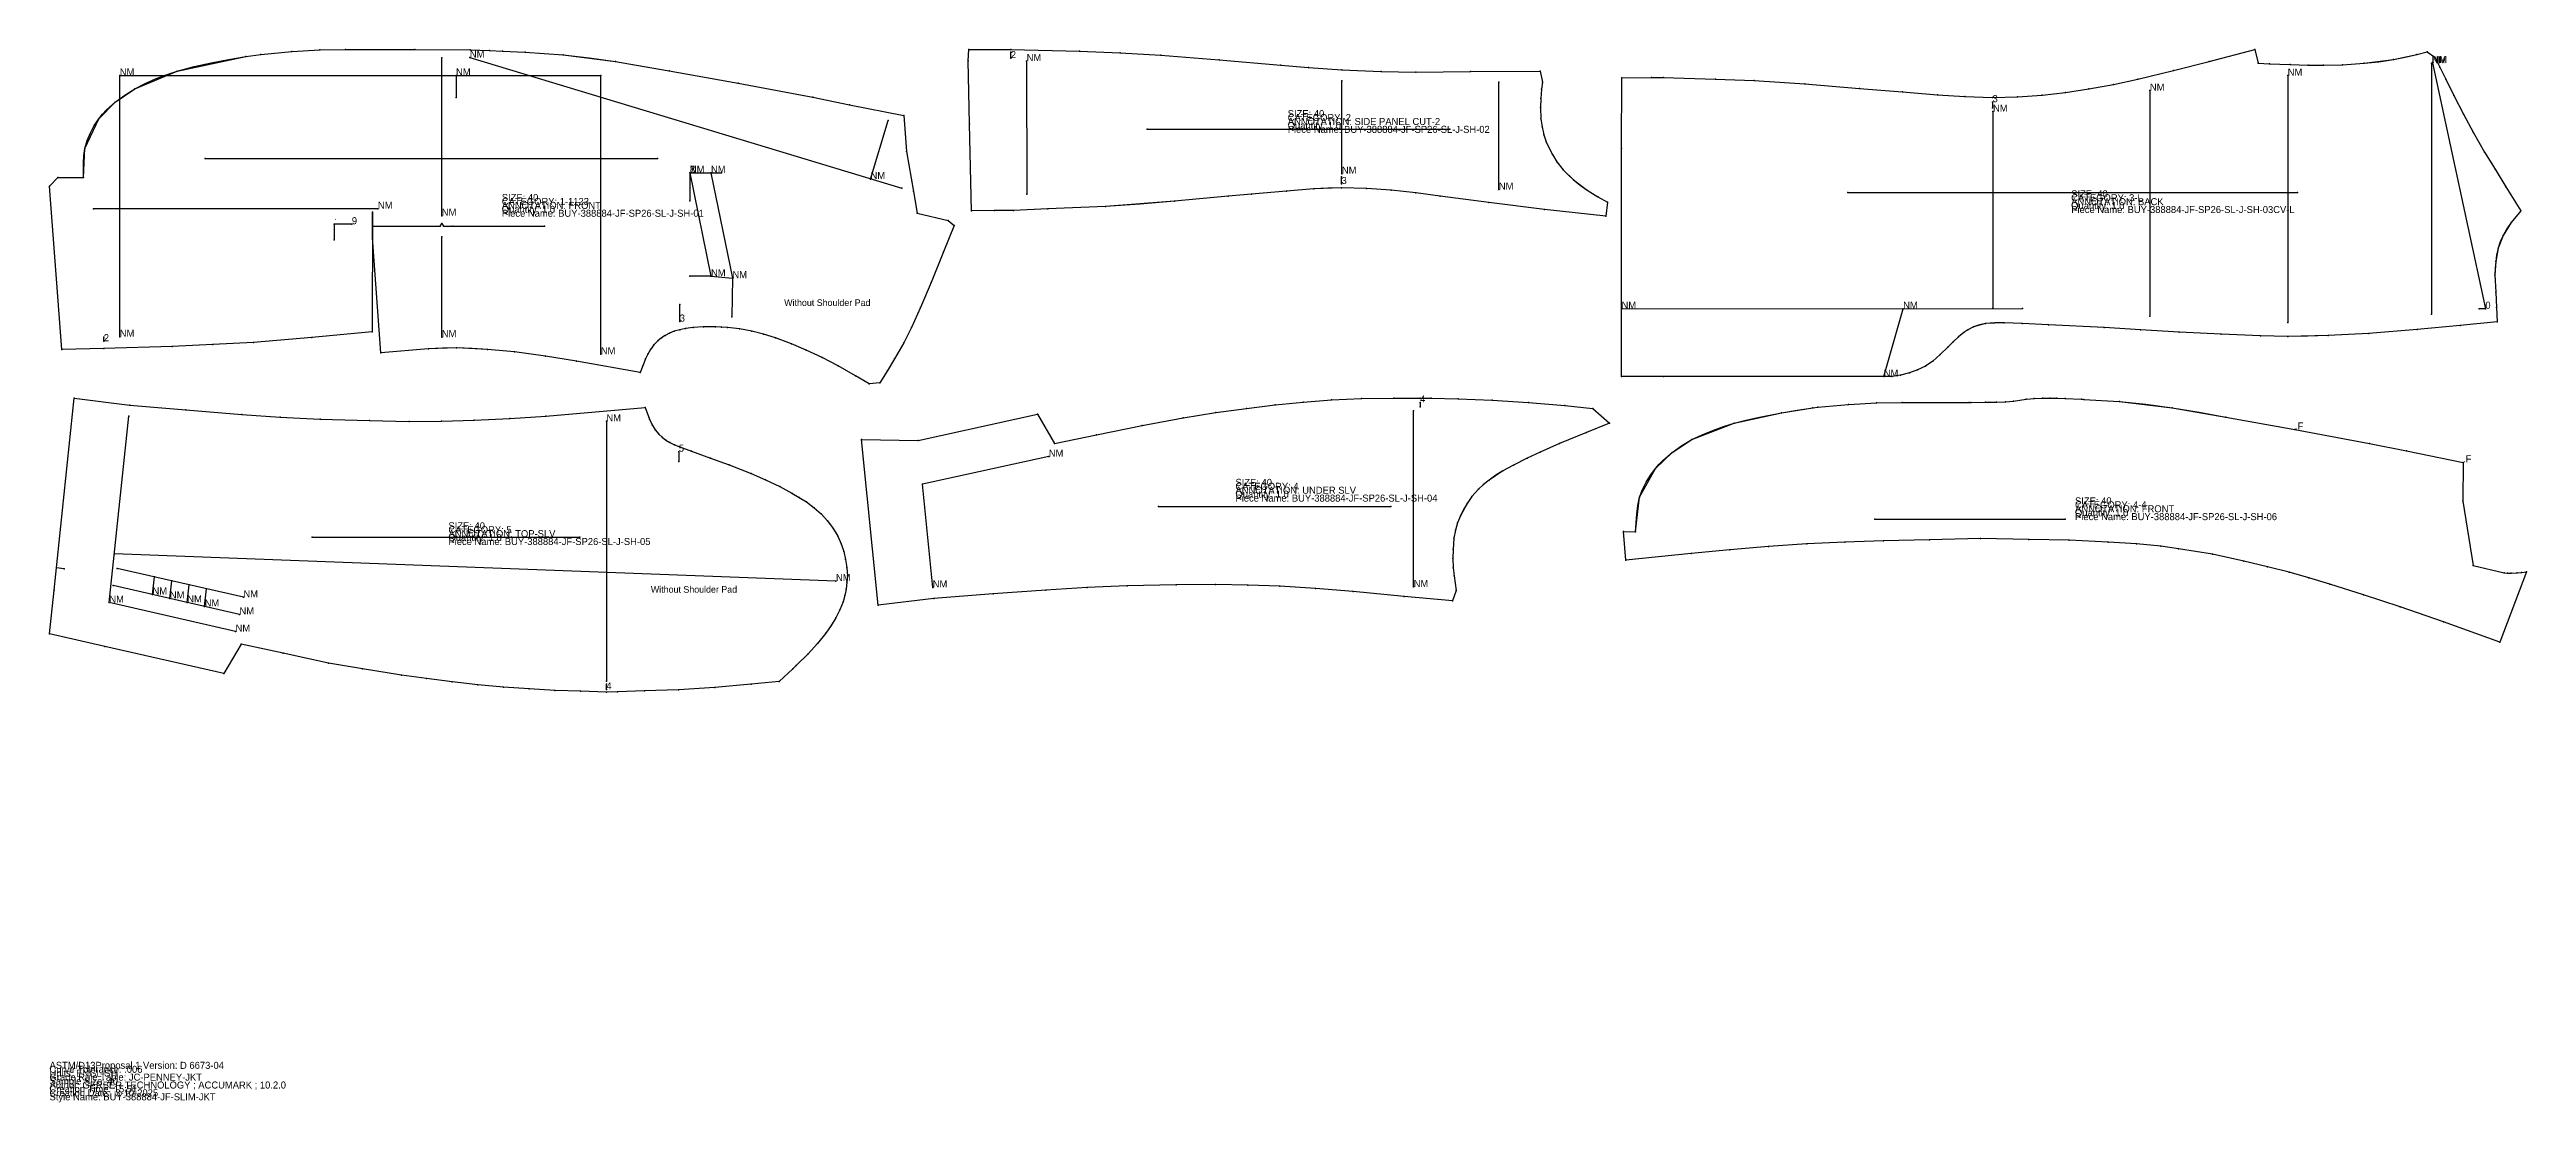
# Model space of a CAD drawing. Extents: x 0 to 88.2, y -0.1 to 37.4.
import ezdxf
from ezdxf.enums import TextEntityAlignment as Align

# ---------------------------------------------------------------- set-up
doc = ezdxf.new("R2010")
doc.units = 0

msp = doc.modelspace()

# ---------------------------------------------------------------- texts
at = {"layer": '1'}
for s, p in [('ASTM/D13Proposal 1 Version: D 6673-04', (0, 1.12)), ('Curve Tolerance: .006', (0, 0.98)), ('Grade Rule Table: JC-PENNEY-JKT', (0, 0.7)), ('Units: ENGLISH', (0, 0.84)), ('Author: GERBER TECHNOLOGY ; ACCUMARK ; 10.2.0', (0, 0.42)), ('Sample Size: 40', (0, 0.56)), ('Style Name: BUY-388884-JF-SLIM-JKT', (0, 0)), ('Creation Time: 15:51', (0, 0.28)), ('Creation Date:  3-10-2025', (0, 0.14))]:
    msp.add_text(s, height=0.25, dxfattribs=at).set_placement(p)

# ---------------------------------------------------------------- blocks, each defined once
blk = doc.blocks.new('BUY-388884-JF-SP26-SL-J-SH-01_40')
at = {"layer": '1'}
for points in [[(1.2035, 32.8395), (1.2596, 33.8748), (1.7503, 34.9284), (2.3394, 35.5161), (3.0404, 35.9955), (4.5432, 36.6204), (6.9909, 37.1449), (7.5167, 37.2145), (8.618, 37.3194), (9.6192, 37.3773), (10.5366, 37.3903), (12.9979, 37.3865), (14.9663, 37.3831), (15.6615, 37.3534), (16.1198, 37.3339), (16.9328, 37.2929), (18.2757, 37.1989), (20.1391, 36.9662), (22.051, 36.6309), (24.5077, 36.1925), (27.1652, 35.692), (28.4767, 35.4282), (30.4065, 35.0399)], [(30.4065, 35.0399), (30.5025, 33.7591), (30.5025, 33.7591), (30.7493, 32.3377), (30.8837, 31.5639)], [(0, 32.5254), (0.2916, 32.8395), (1.2035, 32.8395)], [(0.4333, 26.7179), (0, 32.5254)], [(11.5008, 31.5987), (11.4862, 27.3405)], [(11.7878, 26.5994), (11.4989, 30.6916), (11.5008, 31.5987)], [(32.1934, 31.1286), (31.8126, 30.1933), (31.3743, 29.1035), (30.9967, 28.2075), (30.6788, 27.505), (30.4008, 26.9566), (30.0791, 26.3839), (29.8163, 25.9419), (29.5463, 25.5292), (29.1709, 25.4903)], [(30.8837, 31.5639), (31.9813, 31.3022), (32.1934, 31.1286)], [(11.4862, 27.3405), (9.3385, 27.1408), (7.2634, 26.9716), (5.8148, 26.8893), (4.3652, 26.826), (1.9323, 26.7578), (1.9323, 26.7578), (0.4333, 26.7179)], [(29.1709, 25.4903), (28.6872, 25.7836), (28.0669, 26.1333), (27.4938, 26.4276), (26.9302, 26.6956), (26.4099, 26.9173), (25.8372, 27.1379), (25.8372, 27.1379), (25.4129, 27.2663), (24.9922, 27.3675), (24.5606, 27.4476), (24.135, 27.5022), (23.9127, 27.5138), (23.7037, 27.5247), (23.2717, 27.5283), (22.9069, 27.5037), (22.6351, 27.4655), (22.4306, 27.4226), (22.4306, 27.4226), (22.2373, 27.3641), (22.0624, 27.2934), (21.9169, 27.2199), (21.781, 27.1345), (21.6463, 27.0265), (21.5086, 26.8835), (21.3944, 26.7225), (21.2919, 26.5492), (21.2919, 26.5492), (21.2118, 26.3858), (21.113, 26.1366), (21.0269, 25.8982)], [(21.0269, 25.8982), (18.7586, 26.3026), (17.6564, 26.4758), (16.5517, 26.6292), (15.589, 26.7189), (14.4889, 26.7721), (13.4844, 26.7367), (11.7878, 26.5994)]]:
    blk.add_lwpolyline(points, dxfattribs=at)
at = {"layer": '10'}
for p, q in [((22.7917, 33.0032), (22.7917, 32.0032)), ((10.1249, 31.1739), (10.1249, 30.6159)), ((22.4306, 27.7116), (22.4306, 28.319)), ((1.9323, 27.0134), (1.9323, 27.1518))]:
    blk.add_line(p, q, dxfattribs=at)
at = {"layer": '11'}
blk.add_lwpolyline([(11.4988, 31.101), (13.902, 31.101), (13.961, 31.1994), (14.0201, 31.101), (14.3595, 31.101), (17.6164, 31.101)], dxfattribs=at)
at = {"layer": '2'}
for p in [(10.5366, 37.3903), (13.961, 37.1007), (14.9602, 37.1071), (14.9663, 37.3831), (2.5002, 36.47), (2.5002, 36.47), (14.4679, 36.47), (19.6212, 36.47), (19.6212, 36.47), (14.4679, 35.6824), (27.1652, 35.692), (29.8524, 34.8703), (30.4065, 35.0399), (30.4065, 35.0399), (5.5334, 33.5105), (21.64, 33.5105), (30.5025, 33.7591), (30.5025, 33.7591), (0.2916, 32.8395), (1.2035, 32.8395), (1.2035, 32.8395), (22.7917, 33.0032), (22.7917, 33.0032), (22.7917, 33.0032), (22.7917, 33.0032), (23.5418, 33.0032), (23.5418, 33.0032), (23.9168, 33.0032), (29.2208, 32.7829), (0, 32.5254), (0, 32.5254), (22.7917, 32.0032), (30.3358, 32.456), (30.7493, 32.3377), (1.564, 31.7237), (10.1249, 31.1739), (10.1249, 31.1739), (10.7591, 31.1739), (11.4988, 31.101), (11.5008, 31.5987), (11.5008, 31.5987), (11.6888, 31.7237), (13.902, 31.101), (13.961, 31.476), (13.961, 31.1994), (14.0201, 31.101), (14.3595, 31.101), (17.6164, 31.101), (30.8837, 31.5639), (30.8837, 31.5639), (31.9813, 31.3022), (32.1934, 31.1286), (32.1934, 31.1286), (10.1249, 30.6159), (11.4989, 30.6916), (13.961, 30.726), (31.8126, 30.1933), (22.7917, 29.3244), (23.5428, 29.3244), (23.5428, 29.3244), (23.5428, 29.3244), (24.3063, 29.2549), (24.3063, 29.2549), (24.3063, 29.2549), (22.4306, 28.319), (11.4862, 27.3405), (11.4862, 27.3405), (22.4306, 27.7116), (22.4306, 27.4226), (24.2818, 27.8806), (0.4333, 26.7179), (0.4333, 26.7179), (1.9323, 27.1518), (1.9323, 27.0134), (1.9323, 26.7578), (1.9323, 26.7578), (2.5002, 27.1679), (11.7878, 26.5994), (11.7878, 26.5994), (13.961, 27.1558), (19.6212, 26.5491), (21.2919, 26.5492), (25.8372, 27.1379), (21.0269, 25.8982), (21.0269, 25.8982), (30.0791, 26.3839), (29.1709, 25.4903), (29.1709, 25.4903), (29.5463, 25.5292)]:
    blk.add_point(p, dxfattribs=at)
at = {"layer": '3'}
for p in [(6.9909, 37.1449), (7.5167, 37.2145), (8.618, 37.3194), (9.6192, 37.3773), (12.9979, 37.3865), (15.6615, 37.3534), (16.1198, 37.3339), (16.9328, 37.2929), (18.2757, 37.1989), (4.5432, 36.6204), (20.1391, 36.9662), (22.051, 36.6309), (24.5077, 36.1925), (2.3394, 35.5161), (3.0404, 35.9955), (28.4767, 35.4282), (1.7503, 34.9284), (1.2596, 33.8748), (31.3743, 29.1035), (22.2373, 27.3641), (22.4306, 27.4226), (22.6351, 27.4655), (22.9069, 27.5037), (23.2717, 27.5283), (23.7037, 27.5247), (23.9127, 27.5138), (24.135, 27.5022), (24.5606, 27.4476), (24.9922, 27.3675), (30.6788, 27.505), (30.9967, 28.2075), (4.3652, 26.826), (5.8148, 26.8893), (7.2634, 26.9716), (9.3385, 27.1408), (13.4844, 26.7367), (14.4889, 26.7721), (15.589, 26.7189), (16.5517, 26.6292), (17.6564, 26.4758), (21.2919, 26.5492), (21.3944, 26.7225), (21.5086, 26.8835), (21.6463, 27.0265), (21.781, 27.1345), (21.9169, 27.2199), (22.0624, 27.2934), (25.4129, 27.2663), (25.8372, 27.1379), (26.4099, 26.9173), (26.9302, 26.6956), (30.4008, 26.9566), (18.7586, 26.3026), (21.113, 26.1366), (21.2118, 26.3858), (27.4938, 26.4276), (28.0669, 26.1333), (28.6872, 25.7836), (29.8163, 25.9419)]:
    blk.add_point(p, dxfattribs=at)
at = {"layer": '4'}
for p in [(7.5167, 37.2145, 0.1181), (12.9979, 37.3865, 0.1181), (14.9663, 37.3831, 0.1181), (16.9328, 37.2929, 0.1181), (22.051, 36.6309, 0.1181), (28.4767, 35.4282, 0.1181), (30.5025, 33.7591, 0.1181), (30.7493, 32.3377, 0.1181), (31.8126, 30.1933, 0.1181), (22.4306, 27.4226, 0.1181), (23.9127, 27.5138, 0.1181), (1.9323, 26.7578, 0.1181), (16.5517, 26.6292, 0.1181), (21.2919, 26.5492, 0.1181), (25.8372, 27.1379, 0.1181), (30.0791, 26.3839, 0.1181)]:
    blk.add_point(p, dxfattribs=at)
at = {"layer": '5'}
blk.add_line((5.5334, 33.5105), (21.64, 33.5105), dxfattribs=at)
at = {"layer": '7'}
blk.add_line((5.5334, 33.5105), (21.64, 33.5105), dxfattribs=at)
at = {"layer": '8'}
for p, q in [((13.961, 31.476), (13.961, 37.1007)), ((14.9602, 37.1071), (30.3358, 32.456)), ((2.5002, 27.1679), (2.5002, 36.47)), ((2.5002, 36.47), (19.6212, 36.47)), ((14.4679, 36.47), (14.4679, 35.6824)), ((19.6212, 26.5491), (19.6212, 36.47)), ((29.2208, 32.7829), (29.8524, 34.8703)), ((22.7917, 33.0032), (23.5428, 29.3244)), ((22.7917, 33.0032), (23.5418, 33.0032)), ((23.5418, 33.0032), (24.3063, 29.2549)), ((11.6888, 31.7237), (1.564, 31.7237)), ((13.961, 27.1558), (13.961, 30.726)), ((23.5428, 29.3244), (22.7917, 29.3244)), ((23.5428, 29.3244), (24.3063, 29.2549)), ((24.3063, 29.2549), (24.2818, 27.8806))]:
    blk.add_line(p, q, dxfattribs=at)
at = {"layer": '84'}
for points in [[(1.2035, 32.8395), (1.2077, 33.3608), (1.223, 33.6193), (1.2596, 33.8748), (1.3444, 34.1539), (1.4578, 34.4231), (1.5926, 34.6825), (1.7503, 34.9284), (1.8813, 35.0899), (2.0249, 35.2407), (2.3394, 35.5161), (2.6786, 35.7726), (3.0404, 35.9955), (3.4042, 36.1788), (3.7768, 36.3436), (4.1567, 36.4913), (4.5432, 36.6204), (5.1472, 36.7835), (5.7577, 36.9217), (6.3727, 37.0417), (6.9909, 37.1449), (7.5167, 37.2145), (8.618, 37.3194), (9.6192, 37.3773), (10.5366, 37.3903), (12.9979, 37.3865), (14.9663, 37.3831), (15.6615, 37.3534), (16.1198, 37.3339), (16.9328, 37.2929), (17.6047, 37.252), (18.2757, 37.1989), (19.2088, 37.0944), (20.1391, 36.9662), (21.096, 36.8047), (22.051, 36.6309), (24.5077, 36.1925), (27.1652, 35.692), (28.4767, 35.4282), (30.4065, 35.0399)], [(30.4065, 35.0399), (30.5025, 33.7591), (30.5025, 33.7591), (30.7493, 32.3377), (30.8837, 31.5639)], [(0, 32.5254), (0.2916, 32.8395), (1.2035, 32.8395)], [(0.4333, 26.7179), (0, 32.5254)], [(11.5008, 31.5987), (11.4862, 27.3405)], [(11.7878, 26.5994), (11.4989, 30.6916), (11.5008, 31.5987)], [(32.1934, 31.1286), (31.8126, 30.1933), (31.3743, 29.1035), (30.9967, 28.2075), (30.6788, 27.505), (30.4008, 26.9566), (30.0791, 26.3839), (29.8163, 25.9419), (29.5463, 25.5292), (29.1709, 25.4903)], [(30.8837, 31.5639), (31.9813, 31.3022), (32.1934, 31.1286)], [(11.4862, 27.3405), (9.3385, 27.1408), (7.2634, 26.9716), (5.8148, 26.8893), (4.3652, 26.826), (1.9323, 26.7578), (1.9323, 26.7578), (0.4333, 26.7179)], [(29.1709, 25.4903), (28.6872, 25.7836), (28.0669, 26.1333), (27.4938, 26.4276), (26.9302, 26.6956), (26.4099, 26.9173), (25.8372, 27.1379), (25.8372, 27.1379), (25.4129, 27.2663), (24.9922, 27.3675), (24.5606, 27.4476), (24.135, 27.5022), (23.9127, 27.5138), (23.7037, 27.5247), (23.2717, 27.5283), (22.9069, 27.5037), (22.6351, 27.4655), (22.4306, 27.4226), (22.4306, 27.4226), (22.2373, 27.3641), (22.0624, 27.2934), (21.9169, 27.2199), (21.781, 27.1345), (21.6463, 27.0265), (21.5086, 26.8835), (21.3944, 26.7225), (21.2919, 26.5492), (21.2919, 26.5492), (21.2118, 26.3858), (21.113, 26.1366), (21.0269, 25.8982)], [(21.0269, 25.8982), (18.7586, 26.3026), (17.6564, 26.4758), (16.5517, 26.6292), (15.589, 26.7189), (15.0392, 26.7541), (14.4889, 26.7721), (13.9864, 26.7623), (13.4844, 26.7367), (11.7878, 26.5994)]]:
    blk.add_lwpolyline(points, dxfattribs=at)
at = {"layer": '85'}
for points in [[(13.961, 31.476), (13.961, 37.1007)], [(14.9602, 37.1071), (30.3358, 32.456)], [(2.5002, 27.1679), (2.5002, 36.47)], [(2.5002, 36.47), (19.6212, 36.47)], [(14.4679, 36.47), (14.4679, 35.6824)], [(19.6212, 26.5491), (19.6212, 36.47)], [(29.2208, 32.7829), (29.8524, 34.8703)], [(22.7917, 33.0032), (23.5428, 29.3244)], [(22.7917, 33.0032), (23.5418, 33.0032)], [(23.5418, 33.0032), (24.3063, 29.2549)], [(11.6888, 31.7237), (1.564, 31.7237)], [(13.961, 27.1558), (13.961, 30.726)], [(23.5428, 29.3244), (22.7917, 29.3244)], [(23.5428, 29.3244), (24.3063, 29.2549)], [(24.3063, 29.2549), (24.2818, 27.8806)]]:
    blk.add_lwpolyline(points, dxfattribs=at)
at = {"layer": '86'}
blk.add_lwpolyline([(11.4988, 31.101), (13.902, 31.101), (13.961, 31.1994), (14.0201, 31.101), (14.3595, 31.101), (17.6164, 31.101)], dxfattribs=at)
at = {"layer": '9'}
for p, q in [((22.7917, 33.0032), (23.9168, 33.0032)), ((10.7591, 31.1739), (10.1249, 31.1739))]:
    blk.add_line(p, q, dxfattribs=at)
at = {"layer": '1'}
for s, p in [('ANNOTATION: FRONT', (16.0967, 31.7203)), ('SIZE: 40', (16.0967, 32.0003)), ('Quantity: 1,0', (16.0967, 31.5803)), ('CATEGORY: 1-1123', (16.0967, 31.8603)), ('Piece Name: BUY-388884-JF-SP26-SL-J-SH-01', (16.0967, 31.4403))]:
    blk.add_text(s, height=0.25, dxfattribs=at).set_placement(p)
at = {"layer": '10'}
for s, p in [('8', (22.7917, 33.0032)), (':', (10.1249, 31.1739)), ('3', (22.4306, 27.7116)), ('2', (1.9323, 27.0134))]:
    blk.add_text(s, height=0.25, dxfattribs=at).set_placement(p)
at = {"layer": '15'}
blk.add_text('Without Shoulder Pad', height=0.236, dxfattribs=at).set_placement((26.1481, 28.2665))
at = {"layer": '8'}
for p in [(14.9602, 37.1071), (2.5002, 36.47), (14.4679, 36.47), (22.7917, 33.0032), (22.7917, 33.0032), (23.5418, 33.0032), (29.2208, 32.7829), (11.6888, 31.7237), (13.961, 31.476), (23.5428, 29.3244), (23.5428, 29.3244), (24.3063, 29.2549), (2.5002, 27.1679), (13.961, 27.1558), (19.6212, 26.5491)]:
    blk.add_text('NM', height=0.25, dxfattribs=at).set_placement(p)
at = {"layer": '85'}
for p in [(14.9602, 37.1071), (2.5002, 36.47), (14.4679, 36.47), (22.7917, 33.0032), (22.7917, 33.0032), (23.5418, 33.0032), (29.2208, 32.7829), (11.6888, 31.7237), (13.961, 31.476), (23.5428, 29.3244), (23.5428, 29.3244), (24.3063, 29.2549), (2.5002, 27.1679), (13.961, 27.1558), (19.6212, 26.5491)]:
    blk.add_text('NM', height=0.25, dxfattribs=at).set_placement(p)
at = {"layer": '9'}
for s, p in [('7', (22.7917, 33.0032)), ('9', (10.7591, 31.1739))]:
    blk.add_text(s, height=0.25, dxfattribs=at).set_placement(p)
blk = doc.blocks.new('BUY-388884-JF-SP26-SL-J-SH-02_40')
at = {"layer": '1'}
for points in [[(32.8122, 31.6551), (32.7439, 34.7494), (32.6933, 36.9935), (32.7197, 37.3874)], [(32.7197, 37.3874), (34.2194, 37.3904), (34.2194, 37.3904), (36.6591, 37.3286), (38.1089, 37.2691), (39.5577, 37.1907), (41.6333, 37.027), (43.8207, 36.8298), (44.8063, 36.7478), (45.9906, 36.6674), (47.3952, 36.6089), (48.6282, 36.5878), (50.5701, 36.6118), (53.0551, 36.6197)], [(53.0551, 36.6197), (53.1321, 36.2314), (53.1024, 35.9808), (53.078, 35.6543), (53.0663, 35.3273), (53.0827, 34.928), (53.0827, 34.928), (53.1201, 34.6346), (53.1853, 34.361), (53.2721, 34.111), (53.4925, 33.6523), (53.653, 33.3911), (53.8752, 33.1111), (54.246, 32.7586), (54.7296, 32.3831), (55.102, 32.1553), (55.4471, 31.958)], [(55.3913, 31.4611), (53.213, 31.6981), (51.2245, 31.9481), (49.4978, 32.1787), (48.6258, 32.2907), (47.7519, 32.3858), (46.8686, 32.4476), (45.9835, 32.4725), (45.9835, 32.4725), (45.0012, 32.434), (44.0207, 32.357), (42.7844, 32.2437), (41.9502, 32.1677), (40.0385, 31.9935), (37.5845, 31.8063), (35.533, 31.7196), (34.3072, 31.6679), (33.6346, 31.6622), (32.8122, 31.6551)], [(55.4471, 31.958), (55.3913, 31.4611)]]:
    blk.add_lwpolyline(points, dxfattribs=at)
at = {"layer": '10'}
for p, q in [((34.2148, 37.0843), (34.2148, 37.2943)), ((45.9855, 32.6066), (45.9855, 32.8565))]:
    blk.add_line(p, q, dxfattribs=at)
at = {"layer": '2'}
for p in [(32.7197, 37.3874), (32.7197, 37.3874), (34.2148, 37.2943), (34.2148, 37.0843), (34.2194, 37.3904), (34.2194, 37.3904), (32.6933, 36.9935), (34.7776, 36.9826), (45.9978, 36.273), (51.5836, 36.225), (53.0551, 36.6197), (53.0551, 36.6197), (53.1321, 36.2314), (39.0699, 34.554), (49.8391, 34.554), (53.0827, 34.928), (45.9855, 32.8565), (45.9978, 32.9725), (34.7819, 32.2419), (42.7844, 32.2437), (45.9835, 32.4725), (45.9855, 32.6066), (51.5836, 32.4068), (55.4471, 31.958), (55.4471, 31.958), (32.8122, 31.6551), (32.8122, 31.6551), (55.3913, 31.4611), (55.3913, 31.4611)]:
    blk.add_point(p, dxfattribs=at)
at = {"layer": '3'}
for p in [(36.6591, 37.3286), (38.1089, 37.2691), (39.5577, 37.1907), (41.6333, 37.027), (43.8207, 36.8298), (44.8063, 36.7478), (45.9906, 36.6674), (47.3952, 36.6089), (48.6282, 36.5878), (50.5701, 36.6118), (53.0663, 35.3273), (53.078, 35.6543), (53.1024, 35.9808), (32.7439, 34.7494), (53.0827, 34.928), (53.1201, 34.6346), (53.1853, 34.361), (53.2721, 34.111), (53.4925, 33.6523), (53.653, 33.3911), (53.8752, 33.1111), (54.246, 32.7586), (37.5845, 31.8063), (40.0385, 31.9935), (41.9502, 32.1677), (44.0207, 32.357), (45.0012, 32.434), (45.9835, 32.4725), (46.8686, 32.4476), (47.7519, 32.3858), (48.6258, 32.2907), (49.4978, 32.1787), (51.2245, 31.9481), (54.7296, 32.3831), (55.102, 32.1553), (33.6346, 31.6622), (34.3072, 31.6679), (35.533, 31.7196), (53.213, 31.6981)]:
    blk.add_point(p, dxfattribs=at)
at = {"layer": '4'}
for p in [(34.2194, 37.3904, 0.1181), (43.8207, 36.8298, 0.1181), (48.6282, 36.5878, 0.1181), (32.7439, 34.7494, 0.1181), (53.0827, 34.928, 0.1181), (45.9835, 32.4725, 0.1181), (51.2245, 31.9481, 0.1181), (34.3072, 31.6679, 0.1181)]:
    blk.add_point(p, dxfattribs=at)
at = {"layer": '5'}
blk.add_line((39.0699, 34.554), (49.8391, 34.554), dxfattribs=at)
at = {"layer": '7'}
blk.add_line((39.0699, 34.554), (49.8391, 34.554), dxfattribs=at)
at = {"layer": '8'}
for p, q in [((34.7776, 36.9826), (34.7819, 32.2419)), ((45.9978, 32.9725), (45.9978, 36.273)), ((51.5836, 32.4068), (51.5836, 36.225))]:
    blk.add_line(p, q, dxfattribs=at)
at = {"layer": '84'}
for points in [[(32.8122, 31.6551), (32.7439, 34.7494), (32.6933, 36.9935), (32.7197, 37.3874)], [(32.7197, 37.3874), (34.2194, 37.3904), (34.2194, 37.3904), (36.6591, 37.3286), (38.1089, 37.2691), (39.5577, 37.1907), (41.6333, 37.027), (43.8207, 36.8298), (44.8063, 36.7478), (45.9906, 36.6674), (47.3952, 36.6089), (48.6282, 36.5878), (50.5701, 36.6118), (53.0551, 36.6197)], [(53.0551, 36.6197), (53.1321, 36.2314), (53.1024, 35.9808), (53.078, 35.6543), (53.0663, 35.3273), (53.0827, 34.928), (53.0827, 34.928), (53.1201, 34.6346), (53.1853, 34.361), (53.2721, 34.111), (53.3762, 33.8787), (53.4925, 33.6523), (53.653, 33.3911), (53.8752, 33.1111), (54.0554, 32.9294), (54.246, 32.7586), (54.483, 32.5645), (54.7296, 32.3831), (55.102, 32.1553), (55.4471, 31.958)], [(55.3913, 31.4611), (53.213, 31.6981), (51.2245, 31.9481), (49.4978, 32.1787), (48.6258, 32.2907), (47.7519, 32.3858), (46.8686, 32.4476), (45.9835, 32.4725), (45.9835, 32.4725), (45.4921, 32.4596), (45.0012, 32.434), (44.0207, 32.357), (42.7844, 32.2437), (41.9502, 32.1677), (40.0385, 31.9935), (38.812, 31.8925), (37.5845, 31.8063), (35.533, 31.7196), (34.3072, 31.6679), (33.6346, 31.6622), (32.8122, 31.6551)], [(55.4471, 31.958), (55.3913, 31.4611)]]:
    blk.add_lwpolyline(points, dxfattribs=at)
at = {"layer": '85'}
for points in [[(34.7776, 36.9826), (34.7819, 32.2419)], [(45.9978, 32.9725), (45.9978, 36.273)], [(51.5836, 32.4068), (51.5836, 36.225)]]:
    blk.add_lwpolyline(points, dxfattribs=at)
at = {"layer": '1'}
for s, p in [('ANNOTATION: SIDE PANEL CUT-2', (44.0702, 34.7057)), ('SIZE: 40', (44.0702, 34.9857)), ('Quantity: 1,0', (44.0702, 34.5657)), ('CATEGORY: 2', (44.0702, 34.8457)), ('Piece Name: BUY-388884-JF-SP26-SL-J-SH-02', (44.0702, 34.4257))]:
    blk.add_text(s, height=0.25, dxfattribs=at).set_placement(p)
at = {"layer": '10'}
for s, p in [('2', (34.2148, 37.0843)), ('3', (45.9855, 32.6066))]:
    blk.add_text(s, height=0.25, dxfattribs=at).set_placement(p)
at = {"layer": '8'}
for p in [(34.7776, 36.9826), (45.9978, 32.9725), (51.5836, 32.4068)]:
    blk.add_text('NM', height=0.25, dxfattribs=at).set_placement(p)
at = {"layer": '85'}
for p in [(34.7776, 36.9826), (45.9978, 32.9725), (51.5836, 32.4068)]:
    blk.add_text('NM', height=0.25, dxfattribs=at).set_placement(p)
blk = doc.blocks.new('BUY-388884-JF-SP26-SL-J-SH-03CV-L_40')
at = {"layer": '1'}
for points in [[(55.9558, 36.3871), (57.0177, 36.3962), (57.4466, 36.3999), (59.2979, 36.3379), (60.6683, 36.2919), (62.469, 36.1654), (64.4167, 36.0065), (65.9553, 35.881), (67.1931, 35.7841), (68.1745, 35.72), (69.1568, 35.6815), (69.1568, 35.6815), (70.0419, 35.7064), (70.9252, 35.7682), (71.7557, 35.8663), (72.583, 35.9879), (73.4577, 36.1518), (74.3279, 36.3384), (75.5963, 36.6456), (76.8607, 36.9696), (78.4927, 37.3903)], [(78.4927, 37.3903), (78.6115, 36.9057)], [(78.6115, 36.9057), (79.0103, 36.8869), (79.752, 36.855), (80.3859, 36.8376), (80.9369, 36.8354), (81.6059, 36.8517), (82.3773, 36.9016), (83.422, 37.0305), (84.2618, 37.2146), (84.6287, 37.3135)], [(84.6287, 37.3135), (84.8993, 37.1223), (85.0783, 36.7685), (85.2902, 36.3324), (85.5774, 35.7548), (85.9222, 35.0869), (86.2646, 34.4533), (86.6716, 33.7398), (87.0424, 33.1303), (87.4237, 32.5057), (87.9633, 31.6479)], [(55.9471, 25.7537), (55.95, 28.1723), (55.95, 28.1723), (55.9553, 33.8643), (55.9558, 36.3871)], [(87.9633, 31.6479), (87.614, 31.236), (87.3277, 30.7783), (87.147, 30.3208), (87.0649, 29.8479), (87.0386, 29.3689), (87.0644, 28.7531), (87.089, 28.2067), (87.089, 28.2067), (87.1115, 27.7066)], [(87.1115, 27.7066), (85.7959, 27.5757), (84.2704, 27.4281), (82.544, 27.2912), (81.1029, 27.2173), (79.6608, 27.1803), (78.6958, 27.1981), (77.2971, 27.2589), (75.8026, 27.3354), (74.4171, 27.4182), (73.1345, 27.4949), (71.1521, 27.5964), (70.2142, 27.6384), (69.572, 27.6672), (68.9086, 27.6381), (68.481, 27.5227), (68.2758, 27.4201), (68.1381, 27.3272), (67.945, 27.1738), (67.7586, 26.9951), (67.5603, 26.7985), (67.2928, 26.5346), (67.0318, 26.3061), (66.766, 26.1289), (66.4898, 25.9964), (66.1996, 25.8879), (65.8803, 25.8052), (65.5694, 25.762), (65.282, 25.7537), (65.282, 25.7537), (57.4474, 25.7537), (55.9471, 25.7537)]]:
    blk.add_lwpolyline(points, dxfattribs=at)
at = {"layer": '10'}
blk.add_line((69.1568, 35.5166), (69.1568, 35.3145), dxfattribs=at)
at = {"layer": '2'}
for p in [(78.4927, 37.3903), (78.4927, 37.3903), (84.6287, 37.3135), (84.6287, 37.3135), (84.8993, 37.1223), (55.9558, 36.3871), (55.9558, 36.3871), (78.6115, 36.9057), (78.6115, 36.9057), (79.6608, 36.4646), (84.781, 36.9041), (84.8169, 36.9133), (85.2902, 36.3324), (65.9553, 35.881), (69.1568, 35.6815), (69.1568, 35.5166), (69.1568, 35.3145), (74.7574, 35.928), (69.1716, 35.1815), (55.9553, 33.8643), (64.0012, 32.3067), (80.0071, 32.3067), (87.4237, 32.5057), (87.9633, 31.6479), (87.9633, 31.6479), (55.95, 28.1723), (55.95, 28.1723), (55.95, 28.1723), (65.9744, 28.1698), (65.9744, 28.1698), (65.9744, 28.1698), (69.1716, 28.1853), (69.572, 27.6672), (70.2142, 27.6384), (70.2275, 28.1707), (74.7574, 27.8988), (79.6608, 27.6804), (84.781, 27.9775), (86.4773, 28.1678), (86.6963, 28.1693), (86.6964, 28.1678), (87.089, 28.2067), (87.089, 28.2067), (87.1115, 27.7066), (87.1115, 27.7066), (55.9471, 25.7537), (55.9471, 25.7537), (65.282, 25.7537), (65.282, 25.7537), (65.282, 25.7537), (65.5694, 25.762)]:
    blk.add_point(p, dxfattribs=at)
at = {"layer": '3'}
for p in [(83.422, 37.0305), (84.2618, 37.2146), (57.0177, 36.3962), (57.4466, 36.3999), (59.2979, 36.3379), (60.6683, 36.2919), (62.469, 36.1654), (73.4577, 36.1518), (74.3279, 36.3384), (75.5963, 36.6456), (76.8607, 36.9696), (79.0103, 36.8869), (79.752, 36.855), (80.3859, 36.8376), (80.9369, 36.8354), (81.6059, 36.8517), (82.3773, 36.9016), (85.0783, 36.7685), (64.4167, 36.0065), (67.1931, 35.7841), (68.1745, 35.72), (69.1568, 35.6815), (70.0419, 35.7064), (70.9252, 35.7682), (71.7557, 35.8663), (72.583, 35.9879), (85.5774, 35.7548), (85.9222, 35.0869), (86.2646, 34.4533), (86.6716, 33.7398), (87.0424, 33.1303), (87.614, 31.236), (87.147, 30.3208), (87.3277, 30.7783), (87.0386, 29.3689), (87.0649, 29.8479), (87.0644, 28.7531), (68.2758, 27.4201), (68.481, 27.5227), (68.9086, 27.6381), (71.1521, 27.5964), (73.1345, 27.4949), (74.4171, 27.4182), (75.8026, 27.3354), (84.2704, 27.4281), (85.7959, 27.5757), (67.2928, 26.5346), (67.5603, 26.7985), (67.7586, 26.9951), (67.945, 27.1738), (68.1381, 27.3272), (77.2971, 27.2589), (78.6958, 27.1981), (79.6608, 27.1803), (81.1029, 27.2173), (82.544, 27.2912), (57.4474, 25.7537), (65.8803, 25.8052), (66.1996, 25.8879), (66.4898, 25.9964), (66.766, 26.1289), (67.0318, 26.3061)]:
    blk.add_point(p, dxfattribs=at)
at = {"layer": '4'}
for p in [(57.4466, 36.3999, 0.1181), (74.3279, 36.3384, 0.1181), (80.9369, 36.8354, 0.1181), (81.6059, 36.8517, 0.1181), (85.2902, 36.3324, 0.1181), (69.1568, 35.6815, 0.1181), (87.4237, 32.5057, 0.1181), (55.95, 28.1723, 0.1181), (70.2142, 27.6384, 0.1181), (87.089, 28.2067, 0.1181), (57.4474, 25.7537, 0.1181), (65.282, 25.7537, 0.1181)]:
    blk.add_point(p, dxfattribs=at)
at = {"layer": '5'}
blk.add_line((64.0012, 32.3067), (80.0071, 32.3067), dxfattribs=at)
at = {"layer": '7'}
blk.add_line((64.0012, 32.3067), (80.0071, 32.3067), dxfattribs=at)
at = {"layer": '8'}
for p, q in [((79.6608, 36.4646), (79.6608, 27.6804)), ((84.781, 36.9041), (84.781, 27.9775)), ((84.8169, 36.9133), (86.6963, 28.1693)), ((74.7574, 35.928), (74.7574, 27.8988)), ((69.1716, 35.1815), (69.1716, 28.1853)), ((55.95, 28.1723), (65.9744, 28.1698)), ((65.282, 25.7537), (65.9744, 28.1698)), ((65.9744, 28.1698), (70.2275, 28.1707))]:
    blk.add_line(p, q, dxfattribs=at)
at = {"layer": '84'}
for points in [[(55.9558, 36.3871), (57.0177, 36.3962), (57.4466, 36.3999), (59.2979, 36.3379), (60.6683, 36.2919), (62.469, 36.1654), (64.4167, 36.0065), (65.9553, 35.881), (67.1931, 35.7841), (68.1745, 35.72), (69.1568, 35.6815), (69.1568, 35.6815), (70.0419, 35.7064), (70.9252, 35.7682), (71.7557, 35.8663), (72.583, 35.9879), (73.4577, 36.1518), (74.3279, 36.3384), (75.5963, 36.6456), (76.8607, 36.9696), (78.4927, 37.3903)], [(78.4927, 37.3903), (78.6115, 36.9057)], [(78.6115, 36.9057), (79.0103, 36.8869), (79.752, 36.855), (80.3859, 36.8376), (80.9369, 36.8354), (81.6059, 36.8517), (82.3773, 36.9016), (82.9009, 36.9564), (83.422, 37.0305), (83.8434, 37.1153), (84.2618, 37.2146), (84.6287, 37.3135)], [(84.6287, 37.3135), (84.8993, 37.1223), (85.0783, 36.7685), (85.2902, 36.3324), (85.5774, 35.7548), (85.9222, 35.0869), (86.2646, 34.4533), (86.6716, 33.7398), (87.0424, 33.1303), (87.4237, 32.5057), (87.9633, 31.6479)], [(55.9471, 25.7537), (55.95, 28.1723), (55.95, 28.1723), (55.9553, 33.8643), (55.9558, 36.3871)], [(87.9633, 31.6479), (87.614, 31.236), (87.4616, 31.0128), (87.3277, 30.7783), (87.2265, 30.5538), (87.147, 30.3208), (87.0967, 30.0862), (87.0649, 29.8479), (87.0455, 29.6088), (87.0386, 29.3689), (87.0644, 28.7531), (87.089, 28.2067), (87.089, 28.2067), (87.1115, 27.7066)], [(87.1115, 27.7066), (85.7959, 27.5757), (84.2704, 27.4281), (82.544, 27.2912), (81.1029, 27.2173), (80.382, 27.1926), (79.6608, 27.1803), (78.6958, 27.1981), (77.2971, 27.2589), (75.8026, 27.3354), (74.4171, 27.4182), (73.1345, 27.4949), (71.1521, 27.5964), (70.2142, 27.6384), (69.572, 27.6672), (69.2394, 27.6615), (68.9086, 27.6381), (68.6919, 27.5914), (68.481, 27.5227), (68.2758, 27.4201), (68.1381, 27.3272), (67.945, 27.1738), (67.7586, 26.9951), (67.5603, 26.7985), (67.2928, 26.5346), (67.0318, 26.3061), (66.766, 26.1289), (66.4898, 25.9964), (66.1996, 25.8879), (65.8803, 25.8052), (65.5694, 25.762), (65.282, 25.7537), (65.282, 25.7537), (57.4474, 25.7537), (55.9471, 25.7537)]]:
    blk.add_lwpolyline(points, dxfattribs=at)
at = {"layer": '85'}
for points in [[(79.6608, 36.4646), (79.6608, 27.6804)], [(84.781, 36.9041), (84.781, 27.9775)], [(84.8169, 36.9133), (86.6963, 28.1693)], [(74.7574, 35.928), (74.7574, 27.8988)], [(69.1716, 35.1815), (69.1716, 28.1853)], [(55.95, 28.1723), (65.9744, 28.1698)], [(65.282, 25.7537), (65.9744, 28.1698)], [(65.9744, 28.1698), (70.2275, 28.1707)]]:
    blk.add_lwpolyline(points, dxfattribs=at)
at = {"layer": '9'}
blk.add_line((86.6964, 28.1678), (86.4773, 28.1678), dxfattribs=at)
at = {"layer": '1'}
for s, p in [('ANNOTATION: BACK', (71.9552, 31.852)), ('SIZE: 40', (71.9552, 32.132)), ('Quantity: 1,0', (71.9552, 31.712)), ('CATEGORY: 3-L', (71.9552, 31.992)), ('Piece Name: BUY-388884-JF-SP26-SL-J-SH-03CV-L', (71.9552, 31.572))]:
    blk.add_text(s, height=0.25, dxfattribs=at).set_placement(p)
at = {"layer": '10'}
blk.add_text('3', height=0.25, dxfattribs=at).set_placement((69.1568, 35.5166))
at = {"layer": '14', "flags": 2}
blk.add_attdef('Dependency', text='', height=0.25, dxfattribs=at).set_placement((86.6957, 28.189), (86.6966, 28.1693), align=Align.ALIGNED)
at = {"layer": '8'}
for p in [(84.781, 36.9041), (84.8169, 36.9133), (74.7574, 35.928), (79.6608, 36.4646), (69.1716, 35.1815), (55.95, 28.1723), (65.9744, 28.1698), (65.282, 25.7537)]:
    blk.add_text('NM', height=0.25, dxfattribs=at).set_placement(p)
at = {"layer": '85'}
for p in [(84.781, 36.9041), (84.8169, 36.9133), (74.7574, 35.928), (79.6608, 36.4646), (69.1716, 35.1815), (55.95, 28.1723), (65.9744, 28.1698), (65.282, 25.7537)]:
    blk.add_text('NM', height=0.25, dxfattribs=at).set_placement(p)
at = {"layer": '9'}
blk.add_text('0', height=0.25, dxfattribs=at).set_placement((86.6964, 28.1678))
blk = doc.blocks.new('BUY-388884-JF-SP26-SL-J-SH-05_40')
at = {"layer": '1'}
for points in [[(0, 16.6028), (0.1627, 18.1578), (0.8774, 24.9904)], [(0.8774, 24.9904), (2.8614, 24.7375), (2.8614, 24.7375), (4.8534, 24.5645), (6.8463, 24.4013), (6.8463, 24.4013), (8.2114, 24.3122), (9.6362, 24.2371), (11.3883, 24.187), (12.7963, 24.1605), (13.9536, 24.1685), (15.1101, 24.1969), (16.3815, 24.2644), (17.665, 24.3496), (17.665, 24.3496), (21.1997, 24.6573)], [(21.1997, 24.6573), (21.3546, 24.239), (21.4544, 24.0335), (21.5553, 23.8639), (21.6812, 23.7103), (21.8068, 23.5918), (21.9354, 23.4958), (22.0745, 23.4108), (22.2432, 23.3263), (22.4312, 23.2526), (22.4312, 23.2526), (22.8479, 23.1012), (23.5302, 22.8511), (24.1919, 22.6123), (24.9718, 22.3004), (25.4881, 22.0806), (25.9932, 21.846), (25.9932, 21.846), (26.4245, 21.6074), (26.6868, 21.4543), (26.9368, 21.2915), (27.2095, 21.0888), (27.4616, 20.8659), (27.6929, 20.6154), (27.8968, 20.3447), (28.0531, 20.0789), (28.1804, 19.7989), (28.268, 19.5288), (28.3314, 19.2504), (28.3781, 18.9594), (28.3956, 18.6656), (28.3829, 18.4391), (28.3829, 18.4391), (28.3512, 18.1936), (28.304, 17.9614), (28.2411, 17.7373), (28.125, 17.4529), (27.9835, 17.174), (27.8165, 16.8942), (27.632, 16.6247), (27.3336, 16.2582), (26.9985, 15.8906), (26.5755, 15.4683), (26.4517, 15.3538), (25.9677, 14.9067)], [(6.2057, 15.1844), (1.9637, 16.1538), (0, 16.6028)], [(6.8164, 16.2332), (6.2057, 15.1844)], [(25.9677, 14.9067), (24.9706, 14.8041), (23.6753, 14.691), (22.3854, 14.6117), (21.1799, 14.5661), (20.2209, 14.5363), (19.8205, 14.5283), (18.8984, 14.5547), (17.9813, 14.5891), (17.0703, 14.6372), (16.1623, 14.7022), (15.2499, 14.7861), (14.3323, 14.8885), (13.4206, 15.0058), (12.5305, 15.1319), (11.1389, 15.3494), (9.933, 15.5612), (9.933, 15.5612), (8.3156, 15.9099), (6.8164, 16.2332)]]:
    blk.add_lwpolyline(points, dxfattribs=at)
at = {"layer": '10'}
for p, q in [((22.3974, 23.0806), (22.3974, 22.7298)), ((19.8205, 14.6189), (19.8205, 14.8122))]:
    blk.add_line(p, q, dxfattribs=at)
at = {"layer": '11'}
blk.add_lwpolyline([(0.5191, 18.9155), (0.245, 18.9442)], dxfattribs=at)
at = {"layer": '2'}
for p in [(0.8774, 24.9904), (0.8774, 24.9904), (2.8614, 24.7375), (2.8614, 24.7375), (2.8206, 24.3458), (6.8463, 24.4013), (17.665, 24.3496), (19.8203, 24.1642), (21.1997, 24.6573), (21.1997, 24.6573), (22.3974, 23.0806), (22.4312, 23.2526), (22.3974, 22.7298), (25.9932, 21.846), (2.3076, 19.4416), (9.3495, 20.0397), (18.8738, 20.0397), (0.245, 18.9442), (0.5191, 18.9155), (2.4048, 18.9276), (3.7303, 18.6247), (2.1264, 17.709), (2.1264, 17.709), (2.2657, 18.3183), (3.6648, 17.9984), (4.2834, 17.8571), (4.3489, 18.4832), (4.902, 17.7157), (4.9675, 18.3419), (5.586, 18.2005), (6.9005, 17.9001), (27.9907, 18.4755), (28.3829, 18.4391), (5.5206, 17.5744), (6.7612, 17.2907), (0, 16.6028), (0, 16.6028), (6.6219, 16.6814), (6.8164, 16.2332), (6.8164, 16.2332), (6.2057, 15.1844), (6.2057, 15.1844), (9.933, 15.5612), (26.4517, 15.3538), (19.8203, 14.9195), (19.8205, 14.8122), (19.8205, 14.6189), (25.9677, 14.9067), (25.9677, 14.9067)]:
    blk.add_point(p, dxfattribs=at)
at = {"layer": '3'}
for p in [(4.8534, 24.5645), (6.8463, 24.4013), (8.2114, 24.3122), (9.6362, 24.2371), (11.3883, 24.187), (12.7963, 24.1605), (13.9536, 24.1685), (15.1101, 24.1969), (16.3815, 24.2644), (17.665, 24.3496), (21.3546, 24.239), (21.4544, 24.0335), (21.5553, 23.8639), (21.6812, 23.7103), (21.8068, 23.5918), (21.9354, 23.4958), (22.0745, 23.4108), (22.2432, 23.3263), (22.4312, 23.2526), (22.8479, 23.1012), (23.5302, 22.8511), (24.1919, 22.6123), (24.9718, 22.3004), (25.4881, 22.0806), (25.9932, 21.846), (26.4245, 21.6074), (26.6868, 21.4543), (26.9368, 21.2915), (27.2095, 21.0888), (27.4616, 20.8659), (27.6929, 20.6154), (27.8968, 20.3447), (28.0531, 20.0789), (28.1804, 19.7989), (28.268, 19.5288), (28.3314, 19.2504), (28.3781, 18.9594), (28.3956, 18.6656), (0.1627, 18.1578), (28.2411, 17.7373), (28.304, 17.9614), (28.3512, 18.1936), (28.3829, 18.4391), (27.8165, 16.8942), (27.9835, 17.174), (28.125, 17.4529), (1.9637, 16.1538), (8.3156, 15.9099), (26.9985, 15.8906), (27.3336, 16.2582), (27.632, 16.6247), (9.933, 15.5612), (11.1389, 15.3494), (12.5305, 15.1319), (13.4206, 15.0058), (26.5755, 15.4683), (14.3323, 14.8885), (15.2499, 14.7861), (16.1623, 14.7022), (17.0703, 14.6372), (17.9813, 14.5891), (18.8984, 14.5547), (19.8205, 14.5283), (20.2209, 14.5363), (21.1799, 14.5661), (22.3854, 14.6117), (23.6753, 14.691), (24.9706, 14.8041)]:
    blk.add_point(p, dxfattribs=at)
at = {"layer": '4'}
for p in [(2.8614, 24.7375, 0.1181), (6.8463, 24.4013, 0.1181), (17.665, 24.3496, 0.1181), (22.4312, 23.2526, 0.1181), (25.9932, 21.846, 0.1181), (0.1627, 18.1578, 0.1181), (28.3829, 18.4391, 0.1181), (1.9637, 16.1538, 0.1181), (9.933, 15.5612, 0.1181), (19.8205, 14.5283, 0.1181)]:
    blk.add_point(p, dxfattribs=at)
at = {"layer": '5'}
blk.add_line((9.3495, 20.0397), (18.8738, 20.0397), dxfattribs=at)
at = {"layer": '7'}
blk.add_line((9.3495, 20.0397), (18.8738, 20.0397), dxfattribs=at)
at = {"layer": '8'}
for p, q in [((2.1264, 17.709), (2.8206, 24.3458)), ((19.8203, 24.1642), (19.8203, 14.9195)), ((27.9907, 18.4755), (2.3076, 19.4416)), ((6.9005, 17.9001), (2.4048, 18.9276)), ((3.6648, 17.9984), (3.7303, 18.6247)), ((6.6219, 16.6814), (2.1264, 17.709)), ((6.7612, 17.2907), (2.2657, 18.3183)), ((4.2834, 17.8571), (4.3489, 18.4832)), ((4.902, 17.7157), (4.9675, 18.3419)), ((5.5206, 17.5744), (5.586, 18.2005))]:
    blk.add_line(p, q, dxfattribs=at)
at = {"layer": '84'}
for points in [[(0, 16.6028), (0.1627, 18.1578), (0.8774, 24.9904)], [(0.8774, 24.9904), (2.8614, 24.7375), (2.8614, 24.7375), (4.8534, 24.5645), (6.8463, 24.4013), (6.8463, 24.4013), (8.2114, 24.3122), (9.6362, 24.2371), (11.3883, 24.187), (12.7963, 24.1605), (13.9536, 24.1685), (15.1101, 24.1969), (16.3815, 24.2644), (17.665, 24.3496), (17.665, 24.3496), (21.1997, 24.6573)], [(21.1997, 24.6573), (21.3546, 24.239), (21.4544, 24.0335), (21.5553, 23.8639), (21.6812, 23.7103), (21.8068, 23.5918), (21.9354, 23.4958), (22.0745, 23.4108), (22.2432, 23.3263), (22.4312, 23.2526), (22.4312, 23.2526), (22.8479, 23.1012), (23.5302, 22.8511), (24.1919, 22.6123), (24.9718, 22.3004), (25.4881, 22.0806), (25.9932, 21.846), (25.9932, 21.846), (26.4245, 21.6074), (26.6868, 21.4543), (26.9368, 21.2915), (27.2095, 21.0888), (27.4616, 20.8659), (27.6929, 20.6154), (27.8968, 20.3447), (28.0531, 20.0789), (28.1804, 19.7989), (28.268, 19.5288), (28.3314, 19.2504), (28.3781, 18.9594), (28.3956, 18.6656), (28.3829, 18.4391), (28.3829, 18.4391), (28.3512, 18.1936), (28.304, 17.9614), (28.2411, 17.7373), (28.125, 17.4529), (27.9835, 17.174), (27.8165, 16.8942), (27.632, 16.6247), (27.3336, 16.2582), (26.9985, 15.8906), (26.5755, 15.4683), (26.4517, 15.3538), (25.9677, 14.9067)], [(6.2057, 15.1844), (1.9637, 16.1538), (0, 16.6028)], [(6.8164, 16.2332), (6.2057, 15.1844)], [(25.9677, 14.9067), (24.9706, 14.8041), (23.6753, 14.691), (22.3854, 14.6117), (21.1799, 14.5661), (20.2209, 14.5363), (19.8205, 14.5283), (18.8984, 14.5547), (17.9813, 14.5891), (17.0703, 14.6372), (16.1623, 14.7022), (15.2499, 14.7861), (14.3323, 14.8885), (13.4206, 15.0058), (12.5305, 15.1319), (11.1389, 15.3494), (9.933, 15.5612), (9.933, 15.5612), (8.3156, 15.9099), (6.8164, 16.2332)]]:
    blk.add_lwpolyline(points, dxfattribs=at)
at = {"layer": '85'}
for points in [[(2.1264, 17.709), (2.8206, 24.3458)], [(19.8203, 24.1642), (19.8203, 14.9195)], [(27.9907, 18.4755), (2.3076, 19.4416)], [(6.9005, 17.9001), (2.4048, 18.9276)], [(3.6648, 17.9984), (3.7303, 18.6247)], [(6.6219, 16.6814), (2.1264, 17.709)], [(6.7612, 17.2907), (2.2657, 18.3183)], [(4.2834, 17.8571), (4.3489, 18.4832)], [(4.902, 17.7157), (4.9675, 18.3419)], [(5.5206, 17.5744), (5.586, 18.2005)]]:
    blk.add_lwpolyline(points, dxfattribs=at)
at = {"layer": '86'}
blk.add_lwpolyline([(0.5191, 18.9155), (0.245, 18.9442)], dxfattribs=at)
at = {"layer": '1'}
for s, p in [('ANNOTATION: TOP-SLV', (14.1978, 20.0393)), ('SIZE: 40', (14.1978, 20.3193)), ('CATEGORY: 5', (14.1978, 20.1793)), ('Quantity: 1,0', (14.1978, 19.8993)), ('Piece Name: BUY-388884-JF-SP26-SL-J-SH-05', (14.1978, 19.7593))]:
    blk.add_text(s, height=0.25, dxfattribs=at).set_placement(p)
at = {"layer": '10'}
for s, p in [('5', (22.3974, 23.0806)), ('4', (19.8205, 14.6189))]:
    blk.add_text(s, height=0.25, dxfattribs=at).set_placement(p)
at = {"layer": '15'}
blk.add_text('Without Shoulder Pad', height=0.236, dxfattribs=at).set_placement((21.4022, 18.062))
at = {"layer": '8'}
for p in [(19.8203, 24.1642), (27.9907, 18.4755), (2.1264, 17.709), (3.6648, 17.9984), (4.2834, 17.8571), (4.902, 17.7157), (5.5206, 17.5744), (6.9005, 17.9001), (6.6219, 16.6814), (6.7612, 17.2907)]:
    blk.add_text('NM', height=0.25, dxfattribs=at).set_placement(p)
at = {"layer": '85'}
for p in [(19.8203, 24.1642), (27.9907, 18.4755), (2.1264, 17.709), (3.6648, 17.9984), (4.2834, 17.8571), (4.902, 17.7157), (5.5206, 17.5744), (6.9005, 17.9001), (6.6219, 16.6814), (6.7612, 17.2907)]:
    blk.add_text('NM', height=0.25, dxfattribs=at).set_placement(p)
blk = doc.blocks.new('BUY-388884-JF-SP26-SL-J-SH-04_40')
at = {"layer": '1'}
for points in [[(35.7643, 23.3684), (37.2658, 23.6807), (38.8857, 24.0178), (38.8857, 24.0178), (40.3497, 24.2869), (41.5145, 24.4726), (42.5973, 24.6225), (43.6195, 24.7447), (44.619, 24.8489), (45.6294, 24.9248), (46.6913, 24.9732), (47.8503, 24.9904), (48.7805, 24.9883), (49.1808, 24.9824), (50.1399, 24.9576), (51.3452, 24.9118), (52.6347, 24.8324), (53.9293, 24.7194), (54.9327, 24.6134)], [(28.8955, 23.5133), (30.9123, 23.4829), (30.9123, 23.4829), (35.1612, 24.4215)], [(35.1612, 24.4215), (35.7643, 23.3684)], [(55.5233, 24.1007), (54.7085, 23.7669), (53.7485, 23.3672), (53.0522, 23.0693), (52.5911, 22.8484), (52.1011, 22.6049), (51.7302, 22.3984), (51.2361, 22.0708), (51.0408, 21.9134), (50.8566, 21.7454), (50.6257, 21.4834), (50.4556, 21.2361), (50.2154, 20.7956), (50.1175, 20.5542), (50.0395, 20.2883), (49.9877, 20.0002), (49.9877, 20.0002), (49.954, 19.6041), (49.9513, 19.2781), (49.9615, 18.9517), (49.9926, 18.6619), (50.0664, 18.1387), (49.9302, 17.7757)], [(54.9327, 24.6134), (55.5233, 24.1007)], [(29.4875, 17.6187), (28.8955, 23.5133)], [(49.9302, 17.7757), (48.2177, 17.9242), (46.3976, 18.1057), (46.3976, 18.1057), (45.0561, 18.2108), (43.7934, 18.291), (42.6444, 18.3309), (41.4946, 18.3505), (40.0949, 18.3382), (38.3517, 18.3035), (36.9348, 18.2429), (35.461, 18.1592), (35.461, 18.1592), (33.5843, 18.0252), (31.4734, 17.8598), (31.4734, 17.8598), (29.4875, 17.6187)]]:
    blk.add_lwpolyline(points, dxfattribs=at)
at = {"layer": '10'}
blk.add_line((48.7806, 24.8339), (48.7806, 24.6792), dxfattribs=at)
at = {"layer": '2'}
for p in [(48.7806, 24.8339), (35.1612, 24.4215), (35.1612, 24.4215), (38.8857, 24.0178), (48.5507, 24.537), (48.7806, 24.6792), (54.9327, 24.6134), (54.9327, 24.6134), (55.5233, 24.1007), (55.5233, 24.1007), (28.8955, 23.5133), (28.8955, 23.5133), (30.9123, 23.4829), (30.9123, 23.4829), (35.7643, 23.3684), (35.7643, 23.3684), (35.5647, 22.9066), (52.5911, 22.8484), (31.0675, 21.928), (31.0675, 21.928), (39.4756, 21.1313), (47.7379, 21.1313), (49.9877, 20.0002), (31.4344, 18.2515), (31.4734, 17.8598), (31.4734, 17.8598), (35.461, 18.1592), (46.3976, 18.1057), (48.5507, 18.2687), (49.9302, 17.7757), (49.9302, 17.7757), (50.0664, 18.1387), (29.4875, 17.6187), (29.4875, 17.6187)]:
    blk.add_point(p, dxfattribs=at)
at = {"layer": '3'}
for p in [(43.6195, 24.7447), (44.619, 24.8489), (45.6294, 24.9248), (46.6913, 24.9732), (47.8503, 24.9904), (48.7805, 24.9883), (49.1808, 24.9824), (50.1399, 24.9576), (51.3452, 24.9118), (52.6347, 24.8324), (53.9293, 24.7194), (38.8857, 24.0178), (40.3497, 24.2869), (41.5145, 24.4726), (42.5973, 24.6225), (37.2658, 23.6807), (53.0522, 23.0693), (53.7485, 23.3672), (54.7085, 23.7669), (51.2361, 22.0708), (51.7302, 22.3984), (52.1011, 22.6049), (50.4556, 21.2361), (50.6257, 21.4834), (50.8566, 21.7454), (51.0408, 21.9134), (50.0395, 20.2883), (50.1175, 20.5542), (50.2154, 20.7956), (49.954, 19.6041), (49.9877, 20.0002), (49.9513, 19.2781), (49.9615, 18.9517), (49.9926, 18.6619), (33.5843, 18.0252), (35.461, 18.1592), (36.9348, 18.2429), (38.3517, 18.3035), (40.0949, 18.3382), (41.4946, 18.3505), (42.6444, 18.3309), (43.7934, 18.291), (45.0561, 18.2108), (46.3976, 18.1057), (48.2177, 17.9242)]:
    blk.add_point(p, dxfattribs=at)
at = {"layer": '4'}
for p in [(48.7805, 24.9883, 0.1181), (38.8857, 24.0178, 0.1181), (30.9123, 23.4829, 0.1181), (52.5911, 22.8484, 0.1181), (49.9877, 20.0002, 0.1181), (31.4734, 17.8598, 0.1181), (35.461, 18.1592, 0.1181), (46.3976, 18.1057, 0.1181)]:
    blk.add_point(p, dxfattribs=at)
at = {"layer": '5'}
blk.add_line((39.4756, 21.1313), (47.7379, 21.1313), dxfattribs=at)
at = {"layer": '7'}
blk.add_line((39.4756, 21.1313), (47.7379, 21.1313), dxfattribs=at)
at = {"layer": '8'}
for p, q in [((48.5507, 18.2687), (48.5507, 24.537)), ((35.5647, 22.9066), (31.0675, 21.928)), ((31.4344, 18.2515), (31.0675, 21.928))]:
    blk.add_line(p, q, dxfattribs=at)
at = {"layer": '84'}
for points in [[(35.7643, 23.3684), (37.2658, 23.6807), (38.8857, 24.0178), (38.8857, 24.0178), (40.3497, 24.2869), (41.5145, 24.4726), (42.5973, 24.6225), (43.6195, 24.7447), (44.619, 24.8489), (45.6294, 24.9248), (46.6913, 24.9732), (47.8503, 24.9904), (48.7805, 24.9883), (49.1808, 24.9824), (50.1399, 24.9576), (51.3452, 24.9118), (52.6347, 24.8324), (53.9293, 24.7194), (54.9327, 24.6134)], [(28.8955, 23.5133), (30.9123, 23.4829), (30.9123, 23.4829), (35.1612, 24.4215)], [(35.1612, 24.4215), (35.7643, 23.3684)], [(55.5233, 24.1007), (54.7085, 23.7669), (53.7485, 23.3672), (53.0522, 23.0693), (52.5911, 22.8484), (52.1011, 22.6049), (51.7302, 22.3984), (51.4797, 22.2398), (51.2361, 22.0708), (51.0408, 21.9134), (50.8566, 21.7454), (50.6257, 21.4834), (50.4556, 21.2361), (50.3296, 21.019), (50.2154, 20.7956), (50.1175, 20.5542), (50.0395, 20.2883), (49.9877, 20.0002), (49.9877, 20.0002), (49.954, 19.6041), (49.9513, 19.2781), (49.9615, 18.9517), (49.9926, 18.6619), (50.0664, 18.1387), (49.9302, 17.7757)], [(54.9327, 24.6134), (55.5233, 24.1007)], [(29.4875, 17.6187), (28.8955, 23.5133)], [(49.9302, 17.7757), (48.2177, 17.9242), (46.3976, 18.1057), (46.3976, 18.1057), (45.0561, 18.2108), (43.7934, 18.291), (42.6444, 18.3309), (41.4946, 18.3505), (40.0949, 18.3382), (38.3517, 18.3035), (36.9348, 18.2429), (35.461, 18.1592), (35.461, 18.1592), (33.5843, 18.0252), (31.4734, 17.8598), (31.4734, 17.8598), (29.4875, 17.6187)]]:
    blk.add_lwpolyline(points, dxfattribs=at)
at = {"layer": '85'}
for points in [[(48.5507, 18.2687), (48.5507, 24.537)], [(35.5647, 22.9066), (31.0675, 21.928)], [(31.4344, 18.2515), (31.0675, 21.928)]]:
    blk.add_lwpolyline(points, dxfattribs=at)
at = {"layer": '1'}
for s, p in [('SIZE: 40', (42.2094, 21.8645)), ('ANNOTATION: UNDER SLV', (42.2094, 21.5845)), ('Quantity: 1,0', (42.2094, 21.4445)), ('CATEGORY: 4', (42.2094, 21.7245)), ('Piece Name: BUY-388884-JF-SP26-SL-J-SH-04', (42.2094, 21.3045))]:
    blk.add_text(s, height=0.25, dxfattribs=at).set_placement(p)
at = {"layer": '10'}
blk.add_text('4', height=0.25, dxfattribs=at).set_placement((48.7806, 24.8339))
at = {"layer": '8'}
for p in [(35.5647, 22.9066), (48.5507, 18.2687), (31.4344, 18.2515)]:
    blk.add_text('NM', height=0.25, dxfattribs=at).set_placement(p)
at = {"layer": '85'}
for p in [(35.5647, 22.9066), (48.5507, 18.2687), (31.4344, 18.2515)]:
    blk.add_text('NM', height=0.25, dxfattribs=at).set_placement(p)
blk = doc.blocks.new('BUY-388884-JF-SP26-SL-J-SH-06_40')
at = {"layer": '1'}
for points in [[(56.4501, 20.2294), (56.5936, 21.4684), (57.1547, 22.4801), (57.7524, 23.0506), (58.4571, 23.5099), (59.9602, 24.0958), (61.6446, 24.466), (62.7645, 24.6384), (62.9351, 24.6596), (64.0306, 24.764), (65.025, 24.8216), (65.9373, 24.8345), (68.3086, 24.8309), (68.3874, 24.8307), (68.9092, 24.8448), (69.2954, 24.8445), (69.6205, 24.8593), (69.9035, 24.8811), (70.3561, 24.9454), (70.6359, 24.9786), (70.9296, 24.9904), (71.2013, 24.987), (71.4453, 24.98), (71.7379, 24.9692), (72.3276, 24.9443), (72.4062, 24.9399), (73.6788, 24.8622), (75.5475, 24.6455), (77.4609, 24.3096), (79.9188, 23.871), (82.5775, 23.3703), (83.8897, 23.1063), (85.9045, 22.7009)], [(85.9045, 22.7009), (85.8922, 21.3214), (85.8922, 21.3214), (86.2677, 19.0264)], [(56.0993, 19.2208), (56.0234, 20.2377)], [(56.0234, 20.2377), (56.4501, 20.2294)], [(87.2147, 16.2989), (85.2076, 17.0222), (83.6643, 17.5653), (82.3557, 17.9837), (81.1644, 18.363), (80.4116, 18.5929), (79.7133, 18.789), (78.9387, 18.9891), (78.1029, 19.1886), (76.9851, 19.431), (75.7699, 19.6279), (75.144, 19.7154), (74.2762, 19.8001), (73.2674, 19.864), (71.8782, 19.9349), (70.4486, 19.959), (68.7327, 19.9868), (66.9143, 19.9429), (65.2774, 19.903), (63.8987, 19.8669), (62.542, 19.8005), (61.1865, 19.7123), (59.8045, 19.5938), (58.4249, 19.4622), (56.0993, 19.2208)], [(86.2677, 19.0264), (87.3626, 18.7652)], [(88.1593, 18.8028), (87.2147, 16.2989)], [(87.3626, 18.7652), (87.4862, 18.7526), (87.6131, 18.7572), (87.8342, 18.7651), (87.9884, 18.783), (88.1593, 18.8028)]]:
    blk.add_lwpolyline(points, dxfattribs=at)
at = {"layer": '2'}
for p in [(65.9373, 24.8345), (70.3561, 24.9454), (70.9296, 24.9904), (82.5775, 23.3703), (85.9045, 22.7009), (85.9045, 22.7009), (85.8922, 21.3214), (85.8922, 21.3214), (64.9614, 20.679), (71.7402, 20.679), (56.0234, 20.2377), (56.0234, 20.2377), (56.4501, 20.2294), (56.4501, 20.2294), (65.2774, 19.903), (56.0993, 19.2208), (56.0993, 19.2208), (86.2677, 19.0264), (86.2677, 19.0264), (87.3626, 18.7652), (87.3626, 18.7652), (87.6131, 18.7572), (88.1593, 18.8028), (88.1593, 18.8028), (87.2147, 16.2989), (87.2147, 16.2989)]:
    blk.add_point(p, dxfattribs=at)
at = {"layer": '3'}
for p in [(64.0306, 24.764), (65.025, 24.8216), (68.3086, 24.8309), (68.3874, 24.8307), (68.9092, 24.8448), (69.2954, 24.8445), (69.6205, 24.8593), (69.9035, 24.8811), (70.6359, 24.9786), (71.2013, 24.987), (71.4453, 24.98), (71.7379, 24.9692), (72.3276, 24.9443), (72.4062, 24.9399), (73.6788, 24.8622), (59.9602, 24.0958), (61.6446, 24.466), (62.7645, 24.6384), (62.9351, 24.6596), (75.5475, 24.6455), (77.4609, 24.3096), (79.9188, 23.871), (57.7524, 23.0506), (58.4571, 23.5099), (83.8897, 23.1063), (57.1547, 22.4801), (56.5936, 21.4684), (58.4249, 19.4622), (59.8045, 19.5938), (61.1865, 19.7123), (62.542, 19.8005), (63.8987, 19.8669), (66.9143, 19.9429), (68.7327, 19.9868), (70.4486, 19.959), (71.8782, 19.9349), (73.2674, 19.864), (74.2762, 19.8001), (75.144, 19.7154), (75.7699, 19.6279), (76.9851, 19.431), (78.1029, 19.1886), (78.9387, 18.9891), (79.7133, 18.789), (80.4116, 18.5929), (87.4862, 18.7526), (87.8342, 18.7651), (87.9884, 18.783), (81.1644, 18.363), (82.3557, 17.9837), (83.6643, 17.5653), (85.2076, 17.0222)]:
    blk.add_point(p, dxfattribs=at)
at = {"layer": '4'}
for p in [(68.3086, 24.8309, 0.1181), (70.3561, 24.9454, 0.1181), (72.4062, 24.9399, 0.1181), (62.7645, 24.6384, 0.1181), (83.8897, 23.1063, 0.1181), (85.8922, 21.3214, 0.1181), (65.2774, 19.903, 0.1181), (74.2762, 19.8001, 0.1181), (83.6643, 17.5653, 0.1181)]:
    blk.add_point(p, dxfattribs=at)
at = {"layer": '5'}
blk.add_line((64.9614, 20.679), (71.7402, 20.679), dxfattribs=at)
at = {"layer": '7'}
blk.add_line((64.9614, 20.679), (71.7402, 20.679), dxfattribs=at)
at = {"layer": '84'}
for points in [[(56.4501, 20.2294), (56.4926, 20.8552), (56.5299, 21.1645), (56.5936, 21.4684), (56.6982, 21.7385), (56.8308, 21.997), (56.9831, 22.245), (57.1547, 22.4801), (57.2901, 22.636), (57.436, 22.7826), (57.7524, 23.0506), (58.0938, 23.2971), (58.4571, 23.5099), (58.822, 23.682), (59.1952, 23.8358), (59.5749, 23.9739), (59.9602, 24.0958), (60.3767, 24.2066), (60.7969, 24.3033), (61.6446, 24.466), (62.2035, 24.5585), (62.7645, 24.6384), (62.9351, 24.6596), (64.0306, 24.764), (65.025, 24.8216), (65.9373, 24.8345), (68.3086, 24.8309), (68.3874, 24.8307), (68.9092, 24.8448), (69.2954, 24.8445), (69.6205, 24.8593), (69.9035, 24.8811), (70.3561, 24.9454), (70.6359, 24.9786), (70.9296, 24.9904), (71.2013, 24.987), (71.4453, 24.98), (71.7379, 24.9692), (72.3276, 24.9443), (72.4062, 24.9399), (73.6788, 24.8622), (74.6146, 24.7667), (75.5475, 24.6455), (76.5053, 24.4847), (77.4609, 24.3096), (79.9188, 23.871), (82.5775, 23.3703), (83.8897, 23.1063), (85.9045, 22.7009)], [(85.9045, 22.7009), (85.8922, 21.3214), (85.8922, 21.3214), (86.2677, 19.0264)], [(56.0993, 19.2208), (56.0234, 20.2377)], [(56.0234, 20.2377), (56.4501, 20.2294)], [(87.2147, 16.2989), (85.2076, 17.0222), (83.6643, 17.5653), (82.3557, 17.9837), (81.1644, 18.363), (80.4116, 18.5929), (79.7133, 18.789), (78.9387, 18.9891), (78.1029, 19.1886), (76.9851, 19.431), (75.7699, 19.6279), (75.144, 19.7154), (74.2762, 19.8001), (73.2674, 19.864), (71.8782, 19.9349), (70.4486, 19.959), (68.7327, 19.9868), (66.9143, 19.9429), (65.2774, 19.903), (63.8987, 19.8669), (62.542, 19.8005), (61.1865, 19.7123), (59.8045, 19.5938), (58.4249, 19.4622), (56.0993, 19.2208)], [(86.2677, 19.0264), (87.3626, 18.7652)], [(88.1593, 18.8028), (87.2147, 16.2989)], [(87.3626, 18.7652), (87.4862, 18.7526), (87.6131, 18.7572), (87.8342, 18.7651), (87.9884, 18.783), (88.1593, 18.8028)]]:
    blk.add_lwpolyline(points, dxfattribs=at)
at = {"layer": '1'}
for s, p in [('.F', (79.9188, 23.871)), ('.F', (85.9045, 22.7009)), ('ANNOTATION: FRONT', (72.0913, 20.9246)), ('SIZE: 40', (72.0913, 21.2046)), ('CATEGORY: 4-4', (72.0913, 21.0646)), ('Quantity: 1,0', (72.0913, 20.7846)), ('Piece Name: BUY-388884-JF-SP26-SL-J-SH-06', (72.0913, 20.6446))]:
    blk.add_text(s, height=0.25, dxfattribs=at).set_placement(p)

# ---------------------------------------------------------------- block references
at = {"layer": '1'}
for name in ['BUY-388884-JF-SP26-SL-J-SH-01_40', 'BUY-388884-JF-SP26-SL-J-SH-02_40', 'BUY-388884-JF-SP26-SL-J-SH-03CV-L_40', 'BUY-388884-JF-SP26-SL-J-SH-05_40', 'BUY-388884-JF-SP26-SL-J-SH-04_40', 'BUY-388884-JF-SP26-SL-J-SH-06_40']:
    msp.add_blockref(name, (0, 0), dxfattribs=at)

msp.set_redraw_order([(e.dxf.handle, doc.entitydb.next_handle()) for e in msp.query("TEXT MTEXT ATTDEF DIMENSION ARC_DIMENSION")])  # texts and dimensions are drawn at this point

doc.saveas('drawing.dxf')
